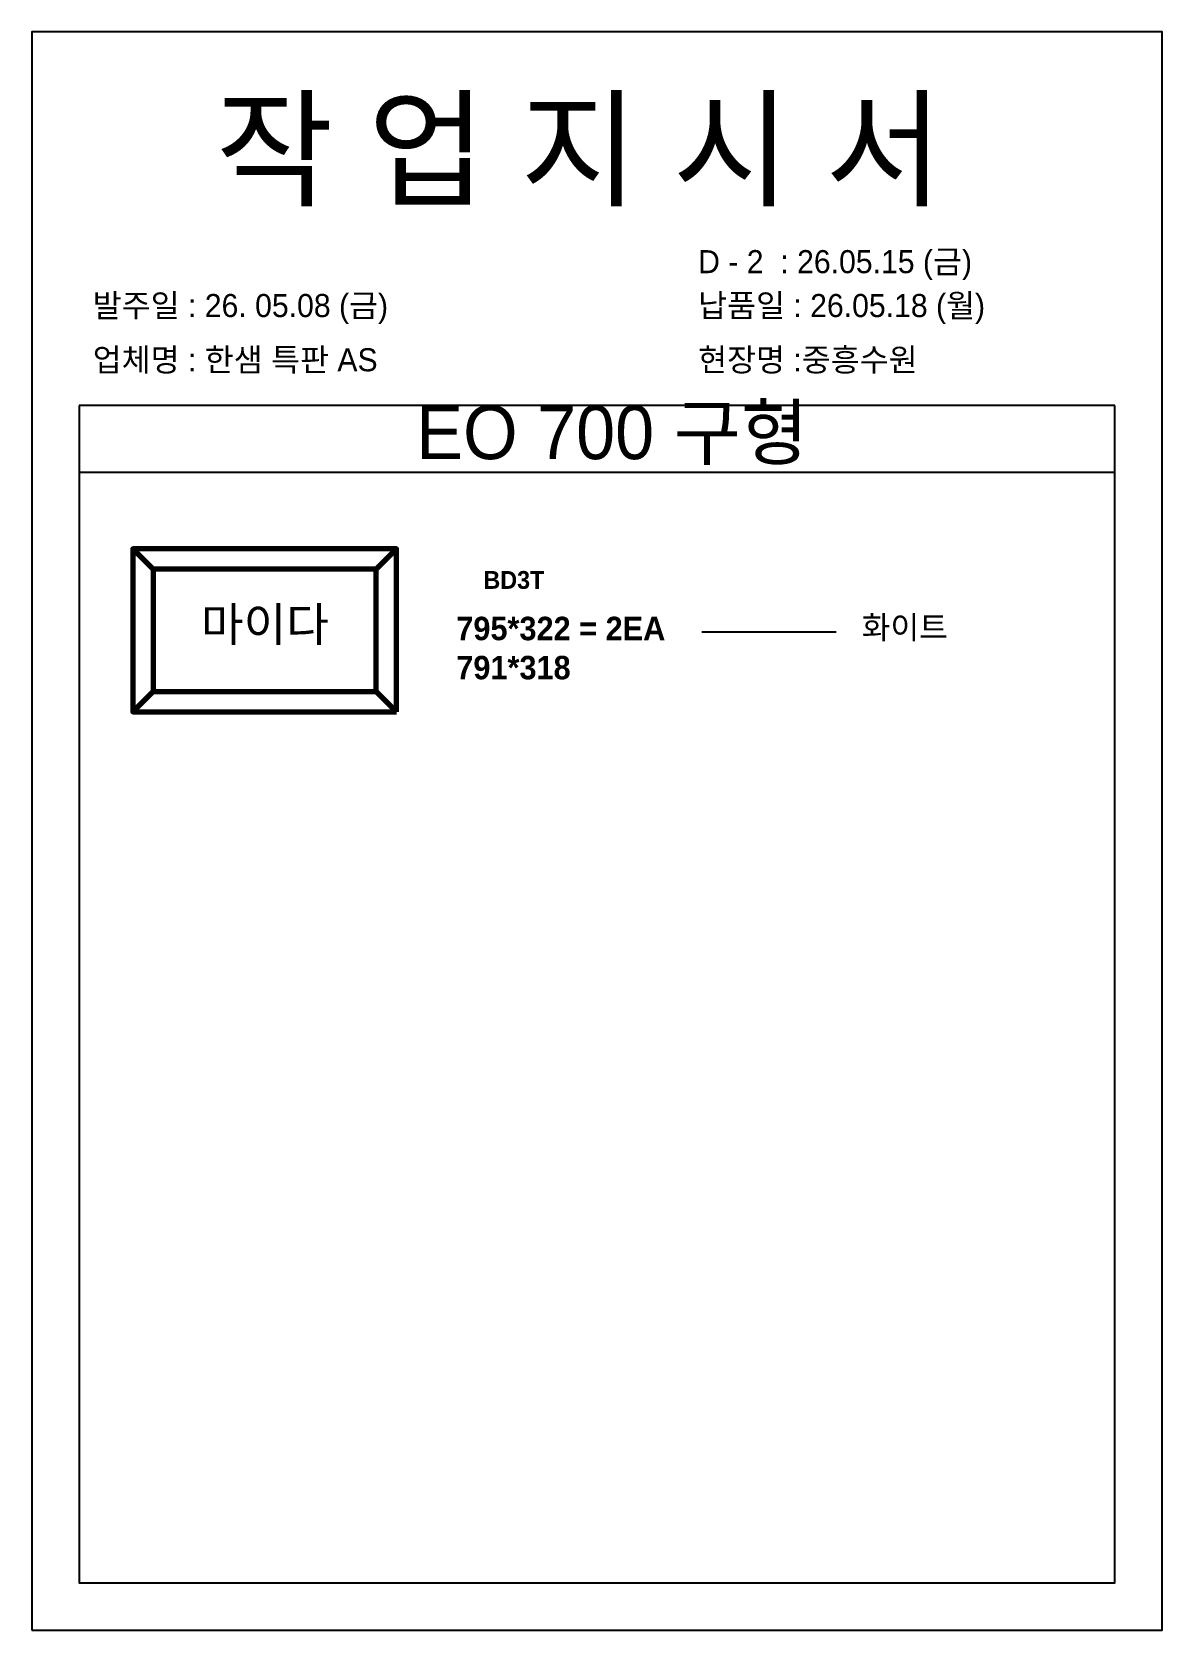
# Model space of a CAD drawing. Header units: millimetres. Extents: x -44117 to 256353, y -2095463 to 65325.
# Drawn here: x 117623 to 119546, y -927617 to -924897 of the extents above; entities that cross this region are included whole.
import ezdxf

# ---------------------------------------------------------------- set-up
doc = ezdxf.new("R2010")
doc.units = ezdxf.units.MM
doc.header["$LTSCALE"] = 10
doc.layers.add('Layer1', color=7, linetype='Continuous', lineweight=70)
doc.styles.add('MtX_Gulim', font='')
doc.styles.get('MtX_Gulim').set_extended_font_data('Gulim', bold=True)

msp = doc.modelspace()

# ---------------------------------------------------------------- texts
at = {"linetype": 'Continuous', "style": 'MtX_Gulim'}
for s, height, p in [('BD3T', 30.315933, (118390.90962, -925844.7158)), ('마이다', 57.943809, (117910.07092, -925934.08894))]:
    msp.add_text(s, height=height, dxfattribs=at).set_placement(p)
at = {"attachment_point": 1}
for s, width, gutter_width, heights, insert, char_height in [('{\\fGulim|b0|i0|c129|p50;작 업 지 시 서}', 3786.0728481, 14.30944, [-178.40505], (117934.87418, -925016.12875), 160.2657825), ('\\pt11;{\\fGulim|b0|i0|c129|p50;발주일 : 26. 05.08 (금)}', 3786.0728481, 14.30944, [39.49878], (117726.03129, -925342.87246), 39.2651167), ('{\\fGulim|b0|i0|c129|p50;납품일 : 26.05.18 (월)}', 3786.0728481, 14.30944, [40.16974], (118756.28612, -925342.87246), 39.2651167), ('{\\fGulim|b0|i0|c129|p50;업체명 : 한샘 특판 AS}', 3786.0728481, 14.30944, [41.34032], (117726.03129, -925435.20407), 39.2651167), ('{\\fGulim|b0|i0|c129|p50;현장명 :중흥수원}', 3786.0728481, 14.30944, [45.21037], (118756.28612, -925435.20407), 39.2651167), ('{\\fGulim|b0|i0|c129|p50;EO 700 구형}', 2155.3243433, 8.14604, [-101.80487], (118276.64478, -925532.70953), 91.2356303), ('{\\f굴림|b1|i0|c129|p50;795*322 = 2EA\\P\\C1;791*318}', 12072.7918459, 155.2668, [111.59401], (118344.7124, -925892.1964), 39.9257485), ('{\\f굴림|b1|i0|c129|p50;화이트}', 11769.5052121, 151.36626, [-43.2475], (119034.77568, -925890.85122), 38.9227538)]:
    msp.add_mtext_dynamic_manual_height_columns(s, width=width, gutter_width=gutter_width, heights=heights, dxfattribs=dict(at, insert=insert, char_height=char_height))
at = {"color": 1, "insert": (118756.28612, -925268.19717), "char_height": 39.2651167, "attachment_point": 1}
msp.add_mtext_dynamic_manual_height_columns('{\\fGulim|b0|i0|c129|p50;D - 2  : 26.05.15 (금)}', width=3786.0728481, gutter_width=14.30944, heights=[40.16974], dxfattribs=at)

# ---------------------------------------------------------------- linework, layer by layer
for p, q in [((119465.63379, -925532.42177), (117702.71018, -925532.42177)), ((119465.63379, -925646.89733), (117702.71018, -925646.89733)), ((118991.38946, -925918.29118), (118762.39749, -925918.29118))]:
    msp.add_line(p, q)
msp.add_lwpolyline([(117622.57729, -927616.82741), (119545.76668, -927616.82741), (119545.76668, -924896.88813), (117622.57729, -924896.88813)], close=True)
msp.add_lwpolyline([(117702.71018, -925532.42177), (117702.71018, -927536.69452), (119465.63379, -927536.69452), (119465.63379, -925532.42177)])
at = {"layer": 'Layer1'}
for p, q in [((117829.04499, -925811.46798), (117794.40836, -925776.83135)), ((118243.02103, -925776.83135), (118208.3844, -925811.46798)), ((118208.3844, -925811.46798), (118243.02103, -925776.83135)), ((117829.04499, -926019.28779), (117794.40836, -926053.92443)), ((118243.02103, -926053.92443), (118208.3844, -926019.28779))]:
    msp.add_line(p, q, dxfattribs=at)
for points in [[(118243.02103, -926053.92443), (118243.02103, -925776.83135), (117794.40836, -925776.83135), (117794.40836, -926053.92443)], [(118208.3844, -926019.28779), (118208.3844, -925811.46798), (117829.04499, -925811.46798), (117829.04499, -926019.28779)]]:
    msp.add_lwpolyline(points, close=True, dxfattribs=at)

msp.set_redraw_order([(e.dxf.handle, doc.entitydb.next_handle()) for e in msp.query("TEXT MTEXT ATTDEF DIMENSION ARC_DIMENSION")])  # texts and dimensions are drawn at this point

doc.saveas('drawing.dxf')
